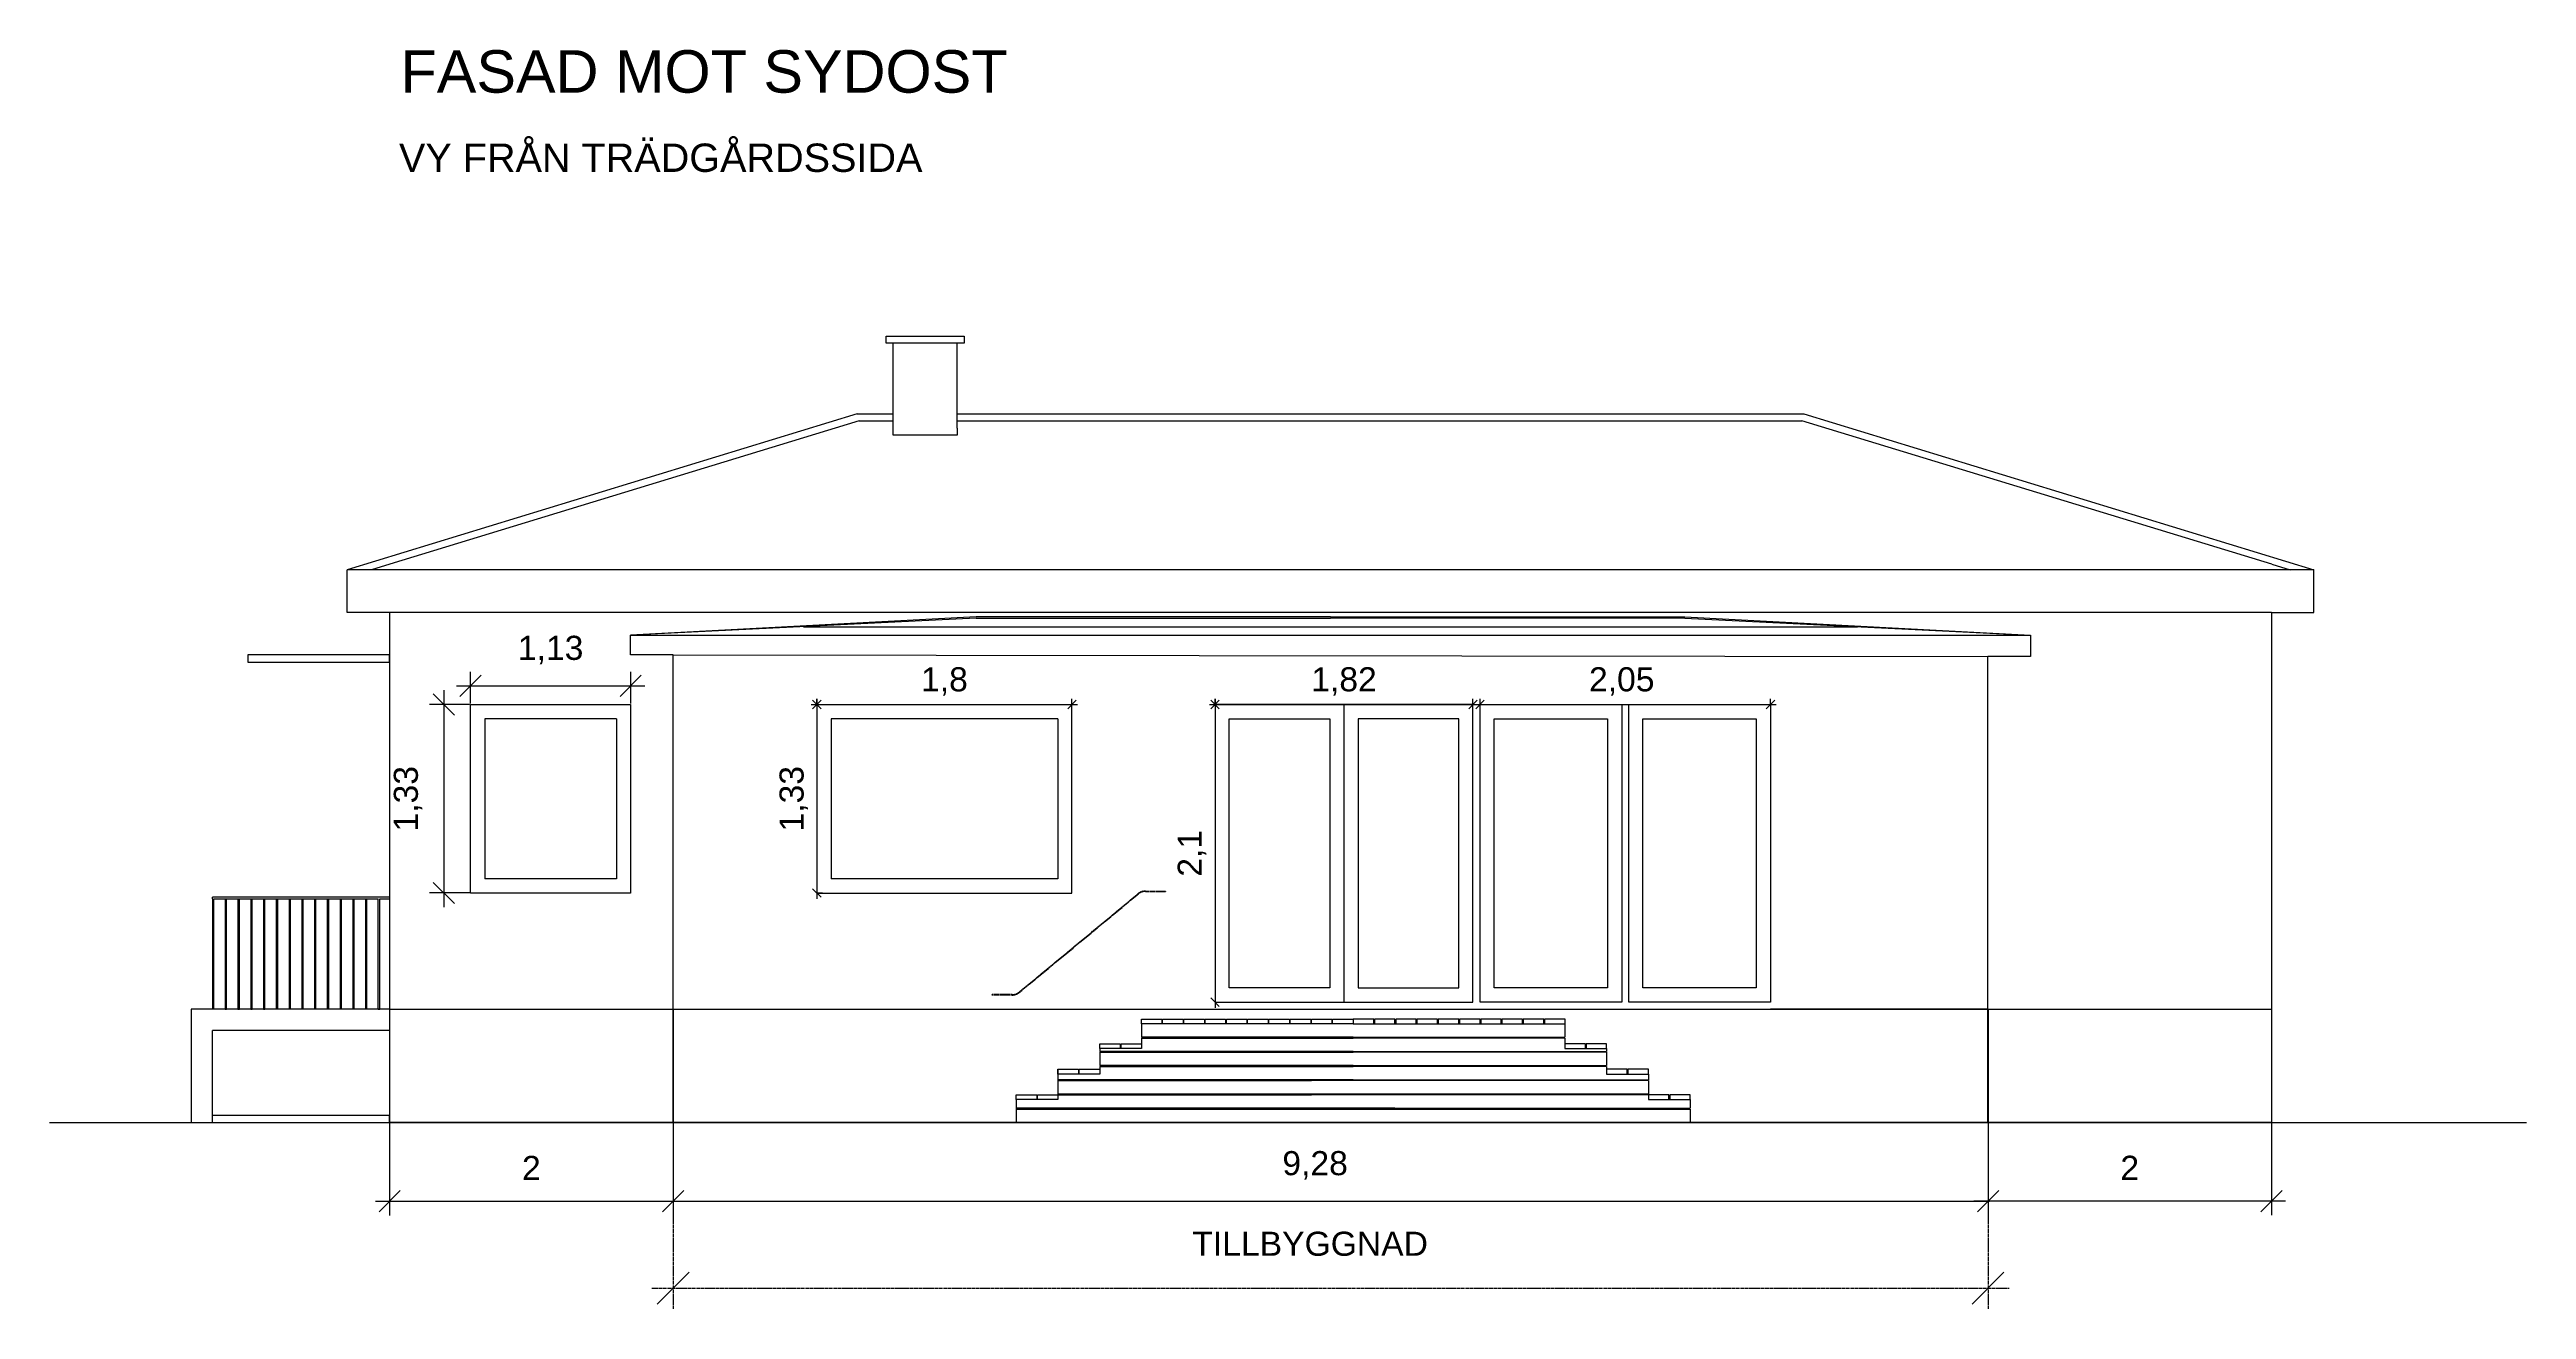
# Model space of a CAD drawing. Header units: millimetres. Extents: x -60009 to 113281, y -58228 to 411188.
# Drawn here: x -33513 to -16033, y 56998 to 65887 of the extents above; entities that cross this region are included whole.
import ezdxf

# ---------------------------------------------------------------- set-up
doc = ezdxf.new("R2010")
doc.units = ezdxf.units.MM
for name, pattern in [('ACAD_ISO02W100', [15, 12, -3]), ('ACAD_ISO04W100', [30, 24, -3, 0, -3]), ('CENTER2', [28.575, 19.05, -3.175, 3.175, -3.175])]:
    doc.linetypes.add(name, pattern=pattern)
doc.layers.get('0').update_dxf_attribs({"color": 1})
for name, color, linetype in [('Angivelser', 7, 'Continuous'), ('Fönster', 1, 'Continuous'), ('Förtydligande', 8, 'CENTER2'), ('Grundritningar', 1, 'Continuous'), ('Mått', 4, 'Continuous'), ('Tillgänglighet', 7, 'ACAD_ISO02W100')]:
    doc.layers.add(name, color=color, linetype=linetype)
doc.styles.get("Standard").update_dxf_attribs({"font": 'Arial.ttf', "height": 170})
doc.dimstyles.new('Egen dimension', dxfattribs={"dimscale": 10, "dimtxt": 2.5, "dimasz": 15, "dimexe": 10, "dimexo": 0.625, "dimgap": 15, "dimtad": 1, "dimlfac": 0.001, "dimtxsty": 'Standard', "dimblk": 'OBLIQUE', "dimblk1": 'OBLIQUE', "dimblk2": 'OBLIQUE', "dimcen": 20, "dimdle": 10, "dimadec": 0, "dimazin": 0, "dimtfac": 1, "dimtmove": 0, "dimatfit": 3, "dimldrblk": 'OPEN90', "dimfxl": 1, "dimarcsym": 0})

# ---------------------------------------------------------------- blocks, each defined once
blk = doc.blocks.new('_Oblique')
at = {"color": 0, "linetype": 'ByBlock', "lineweight": -2}
blk.add_line((-0.5, -0.5), (0.5, 0.5), dxfattribs=at)
blk = doc.blocks.new('*D123')
at = {"layer": 'Defpoints', "color": 0, "transparency": 16777216}
for p in [(-29113, 58316), (-19833, 58316), (-19833, 57148)]:
    blk.add_point(p, dxfattribs=at)
at = {"layer": 'Förtydligande', "color": 0, "lineweight": -2, "transparency": 16777216}
for p, q in [((-29113, 58306), (-29113, 56998)), ((-19833, 58306), (-19833, 56998)), ((-29263, 57148), (-19683, 57148))]:
    blk.add_line(p, q, dxfattribs=at)
at = {"layer": 'Förtydligande', "color": 0, "lineweight": -2, "transparency": 16777216, "xscale": 225, "yscale": 225, "zscale": 225, "rotation": 180}
blk.add_blockref('_Oblique', (-29113, 57148), dxfattribs=at)
at = {"layer": 'Förtydligande', "color": 0, "lineweight": -2, "transparency": 16777216, "xscale": 225, "yscale": 225, "zscale": 225}
blk.add_blockref('_Oblique', (-19833, 57148), dxfattribs=at)
at = {"layer": 'Förtydligande', "color": 0, "transparency": 16777216, "insert": (-24617, 57460), "char_height": 170, "attachment_point": 5}
blk.add_mtext('TILLBYGGNAD', dxfattribs=at)
blk = doc.blocks.new('_Open90')
at = {"color": 0, "linetype": 'ByBlock', "lineweight": -2}
for p, q in [((0, 0), (-1, 0)), ((-0.5, 0.5), (0, 0)), ((0, 0), (-0.5, -0.5))]:
    blk.add_line(p, q, dxfattribs=at)
blk = doc.blocks.new('*D131')
at = {"layer": 'Defpoints', "color": 0, "ltscale": 100, "transparency": 16777216}
for p in [(-31113, 58316), (-29113, 58316), (-29113, 57761)]:
    blk.add_point(p, dxfattribs=at)
at = {"layer": 'Mått', "color": 0, "lineweight": -2, "ltscale": 100, "transparency": 16777216}
for p, q in [((-31113, 58310), (-31113, 57661)), ((-29113, 58310), (-29113, 57661)), ((-31213, 57761), (-29013, 57761))]:
    blk.add_line(p, q, dxfattribs=at)
at = {"layer": 'Mått', "color": 0, "lineweight": -2, "ltscale": 100, "transparency": 16777216, "xscale": 150, "yscale": 150, "zscale": 150, "rotation": 180}
blk.add_blockref('_Oblique', (-31113, 57761), dxfattribs=at)
at = {"layer": 'Mått', "color": 0, "lineweight": -2, "ltscale": 100, "transparency": 16777216, "xscale": 150, "yscale": 150, "zscale": 150}
blk.add_blockref('_Oblique', (-29113, 57761), dxfattribs=at)
at = {"layer": 'Mått', "color": 0, "ltscale": 100, "transparency": 16777216, "insert": (-30113, 57996), "char_height": 170, "attachment_point": 5}
blk.add_mtext('2', dxfattribs=at)
blk = doc.blocks.new('*D138')
at = {"layer": 'Defpoints', "color": 0, "transparency": 16777216}
for p in [(-25288, 61266), (-23468, 61266), (-23468, 61266)]:
    blk.add_point(p, dxfattribs=at)
at = {"layer": 'Mått', "color": 0, "lineweight": -2, "transparency": 16777216}
for p, q in [((-25328, 61266), (-23428, 61266)), ((-25288, 61268), (-25288, 61306)), ((-23468, 61268), (-23468, 61306))]:
    blk.add_line(p, q, dxfattribs=at)
at = {"layer": 'Mått', "color": 0, "lineweight": -2, "transparency": 16777216, "xscale": 60, "yscale": 60, "zscale": 60, "rotation": 180}
blk.add_blockref('_Oblique', (-25288, 61266), dxfattribs=at)
at = {"layer": 'Mått', "color": 0, "lineweight": -2, "transparency": 16777216, "xscale": 60, "yscale": 60, "zscale": 60}
blk.add_blockref('_Oblique', (-23468, 61266), dxfattribs=at)
at = {"layer": 'Mått', "color": 0, "transparency": 16777216, "insert": (-24378, 61428), "char_height": 170, "attachment_point": 5}
blk.add_mtext('1,82', dxfattribs=at)
blk = doc.blocks.new('*D139')
at = {"layer": 'Defpoints', "color": 0, "transparency": 16777216}
for p in [(-23418, 61266), (-21368, 61266), (-21368, 61266)]:
    blk.add_point(p, dxfattribs=at)
at = {"layer": 'Mått', "color": 0, "lineweight": -2, "transparency": 16777216}
for p, q in [((-23458, 61266), (-21328, 61266)), ((-23418, 61268), (-23418, 61306)), ((-21368, 61268), (-21368, 61306))]:
    blk.add_line(p, q, dxfattribs=at)
at = {"layer": 'Mått', "color": 0, "lineweight": -2, "transparency": 16777216, "xscale": 60, "yscale": 60, "zscale": 60, "rotation": 180}
blk.add_blockref('_Oblique', (-23418, 61266), dxfattribs=at)
at = {"layer": 'Mått', "color": 0, "lineweight": -2, "transparency": 16777216, "xscale": 60, "yscale": 60, "zscale": 60}
blk.add_blockref('_Oblique', (-21368, 61266), dxfattribs=at)
at = {"layer": 'Mått', "color": 0, "transparency": 16777216, "insert": (-22418, 61428), "char_height": 170, "attachment_point": 5}
blk.add_mtext('2,05', dxfattribs=at)
blk = doc.blocks.new('*D140')
at = {"layer": 'Defpoints', "color": 0, "transparency": 16777216}
for p in [(-25288, 61266), (-25288, 59166), (-25288, 59166)]:
    blk.add_point(p, dxfattribs=at)
at = {"layer": 'Mått', "color": 0, "lineweight": -2, "transparency": 16777216}
for p, q in [((-25288, 61306), (-25288, 59126)), ((-25286, 61266), (-25248, 61266)), ((-25286, 59166), (-25248, 59166))]:
    blk.add_line(p, q, dxfattribs=at)
at = {"layer": 'Mått', "color": 0, "lineweight": -2, "transparency": 16777216, "xscale": 60, "yscale": 60, "zscale": 60}
for p, rotation in [((-25288, 61266), 90), ((-25288, 59166), 270)]:
    blk.add_blockref('_Oblique', p, dxfattribs=dict(at, rotation=rotation))
at = {"layer": 'Mått', "color": 0, "transparency": 16777216, "insert": (-25451, 60216), "char_height": 170, "attachment_point": 5, "rotation": 90}
blk.add_mtext('2,1', dxfattribs=at)
blk = doc.blocks.new('*D141')
at = {"layer": 'Defpoints', "color": 0, "transparency": 16777216}
for p in [(-28098, 61266), (-26298, 61266), (-26298, 61266)]:
    blk.add_point(p, dxfattribs=at)
at = {"layer": 'Mått', "color": 0, "lineweight": -2, "transparency": 16777216}
for p, q in [((-28138, 61266), (-26258, 61266)), ((-28098, 61268), (-28098, 61306)), ((-26298, 61268), (-26298, 61306))]:
    blk.add_line(p, q, dxfattribs=at)
at = {"layer": 'Mått', "color": 0, "lineweight": -2, "transparency": 16777216, "xscale": 60, "yscale": 60, "zscale": 60, "rotation": 180}
blk.add_blockref('_Oblique', (-28098, 61266), dxfattribs=at)
at = {"layer": 'Mått', "color": 0, "lineweight": -2, "transparency": 16777216, "xscale": 60, "yscale": 60, "zscale": 60}
blk.add_blockref('_Oblique', (-26298, 61266), dxfattribs=at)
at = {"layer": 'Mått', "color": 0, "transparency": 16777216, "insert": (-27198, 61428), "char_height": 170, "attachment_point": 5}
blk.add_mtext('1,8', dxfattribs=at)
blk = doc.blocks.new('*D142')
at = {"layer": 'Defpoints', "color": 0, "transparency": 16777216}
for p in [(-28098, 61266), (-28098, 59936), (-28098, 59936)]:
    blk.add_point(p, dxfattribs=at)
at = {"layer": 'Mått', "color": 0, "lineweight": -2, "transparency": 16777216}
for p, q in [((-28098, 61306), (-28098, 59896)), ((-28096, 61266), (-28058, 61266)), ((-28096, 59936), (-28058, 59936))]:
    blk.add_line(p, q, dxfattribs=at)
at = {"layer": 'Mått', "color": 0, "lineweight": -2, "transparency": 16777216, "xscale": 60, "yscale": 60, "zscale": 60}
for p, rotation in [((-28098, 61266), 90), ((-28098, 59936), 270)]:
    blk.add_blockref('_Oblique', p, dxfattribs=dict(at, rotation=rotation))
at = {"layer": 'Mått', "color": 0, "transparency": 16777216, "insert": (-28261, 60601), "char_height": 170, "attachment_point": 5, "rotation": 90}
blk.add_mtext('1,33', dxfattribs=at)
blk = doc.blocks.new('*D143')
at = {"layer": 'Defpoints', "color": 0, "transparency": 16777216}
for p in [(-30542, 61266), (-30731, 59936), (-30542, 59936)]:
    blk.add_point(p, dxfattribs=at)
at = {"layer": 'Mått', "color": 0, "lineweight": -2, "transparency": 16777216}
for p, q in [((-30731, 61366), (-30731, 59836)), ((-30549, 61266), (-30831, 61266)), ((-30549, 59936), (-30831, 59936))]:
    blk.add_line(p, q, dxfattribs=at)
at = {"layer": 'Mått', "color": 0, "lineweight": -2, "transparency": 16777216, "xscale": 150, "yscale": 150, "zscale": 150}
for p, rotation in [((-30731, 61266), 90), ((-30731, 59936), 270)]:
    blk.add_blockref('_Oblique', p, dxfattribs=dict(at, rotation=rotation))
at = {"layer": 'Mått', "color": 0, "transparency": 16777216, "insert": (-30983, 60601), "char_height": 170, "attachment_point": 5, "rotation": 90}
blk.add_mtext('1,33', dxfattribs=at)
blk = doc.blocks.new('*D144')
at = {"layer": 'Defpoints', "color": 0, "transparency": 16777216}
for p in [(-29412, 61397), (-30542, 61266), (-29412, 61266)]:
    blk.add_point(p, dxfattribs=at)
at = {"layer": 'Mått', "color": 0, "lineweight": -2, "transparency": 16777216}
for p, q in [((-30642, 61397), (-29312, 61397)), ((-30542, 61272), (-30542, 61497)), ((-29412, 61272), (-29412, 61497))]:
    blk.add_line(p, q, dxfattribs=at)
at = {"layer": 'Mått', "color": 0, "lineweight": -2, "transparency": 16777216, "xscale": 150, "yscale": 150, "zscale": 150, "rotation": 180}
blk.add_blockref('_Oblique', (-30542, 61397), dxfattribs=at)
at = {"layer": 'Mått', "color": 0, "lineweight": -2, "transparency": 16777216, "xscale": 150, "yscale": 150, "zscale": 150}
blk.add_blockref('_Oblique', (-29412, 61397), dxfattribs=at)
at = {"layer": 'Mått', "color": 0, "transparency": 16777216, "insert": (-29977, 61650), "char_height": 170, "attachment_point": 5}
blk.add_mtext('1,13', dxfattribs=at)
blk = doc.blocks.new('*D145')
at = {"layer": 'Defpoints', "color": 0, "transparency": 16777216}
for p in [(-19833, 59116), (-17833, 59116), (-19833, 57762)]:
    blk.add_point(p, dxfattribs=at)
at = {"layer": 'Mått', "color": 0, "lineweight": -2, "transparency": 16777216}
for p, q in [((-19833, 59110), (-19833, 57662)), ((-17833, 59110), (-17833, 57662)), ((-17733, 57762), (-19933, 57762))]:
    blk.add_line(p, q, dxfattribs=at)
at = {"layer": 'Mått', "color": 0, "lineweight": -2, "transparency": 16777216, "xscale": 150, "yscale": 150, "zscale": 150, "rotation": 180}
blk.add_blockref('_Oblique', (-19833, 57762), dxfattribs=at)
at = {"layer": 'Mått', "color": 0, "lineweight": -2, "transparency": 16777216, "xscale": 150, "yscale": 150, "zscale": 150}
blk.add_blockref('_Oblique', (-17833, 57762), dxfattribs=at)
at = {"layer": 'Mått', "color": 0, "transparency": 16777216, "insert": (-18833, 57997), "char_height": 170, "attachment_point": 5}
blk.add_mtext('2', dxfattribs=at)
blk = doc.blocks.new('*D146')
at = {"layer": 'Defpoints', "color": 0, "transparency": 16777216}
for p in [(-29113, 59116), (-19833, 59116), (-19833, 57762)]:
    blk.add_point(p, dxfattribs=at)
at = {"layer": 'Mått', "color": 0, "lineweight": -2, "transparency": 16777216}
for p, q in [((-29113, 59110), (-29113, 57662)), ((-19833, 59110), (-19833, 57662)), ((-29123, 57762), (-19823, 57762))]:
    blk.add_line(p, q, dxfattribs=at)
at = {"layer": 'Mått', "color": 0, "lineweight": -2, "transparency": 16777216, "xscale": 150, "yscale": 150, "zscale": 150, "rotation": 180}
blk.add_blockref('_Oblique', (-29113, 57762), dxfattribs=at)
at = {"layer": 'Mått', "color": 0, "lineweight": -2, "transparency": 16777216, "xscale": 150, "yscale": 150, "zscale": 150}
blk.add_blockref('_Oblique', (-19833, 57762), dxfattribs=at)
at = {"layer": 'Mått', "color": 0, "transparency": 16777216, "insert": (-24582, 58014), "char_height": 170, "attachment_point": 5}
blk.add_mtext('9,28', dxfattribs=at)

msp = doc.modelspace()

# ---------------------------------------------------------------- linework, layer by layer
at = {"layer": 'Fönster'}
for p, q in [((-30542.294, 59935.864), (-30542.294, 61265.864)), ((-30542.294, 61265.864), (-29412.294, 61265.864)), ((-29412.294, 61265.864), (-29412.294, 59935.864)), ((-23468.294, 61265.864), (-25288.294, 61265.864)), ((-25288.294, 61265.864), (-25288.294, 59165.864)), ((-23468.294, 61265.864), (-24378.294, 61265.864)), ((-24378.294, 61265.864), (-24378.294, 59165.864)), ((-23468.294, 59165.864), (-23468.294, 61265.864)), ((-30442.294, 61165.864), (-30442.294, 60035.864)), ((-29512.294, 61165.864), (-30442.294, 61165.864)), ((-29512.294, 61165.864), (-29512.294, 60035.864)), ((-25188.294, 61165.864), (-24478.294, 61165.864)), ((-25188.294, 59265.864), (-25188.294, 61165.864)), ((-24478.294, 61165.864), (-24478.294, 59265.864)), ((-24278.294, 61165.864), (-24278.294, 59265.864)), ((-23568.294, 61165.864), (-24278.294, 61165.864)), ((-23568.294, 59265.864), (-23568.294, 61165.864)), ((-29512.294, 60035.864), (-30442.294, 60035.864)), ((-29412.294, 59935.864), (-30542.294, 59935.864)), ((-24478.294, 59265.864), (-25188.294, 59265.864)), ((-24278.294, 59265.864), (-23568.294, 59265.864)), ((-25288.294, 59165.864), (-23468.294, 59165.864))]:
    msp.add_line(p, q, dxfattribs=at)
at = {"layer": 'Fönster', "ltscale": 100}
for p, q in [((-23418.294, 59165.864), (-23418.294, 61265.864)), ((-23418.294, 61265.864), (-22418.294, 61265.864)), ((-22418.294, 61265.864), (-22418.294, 59165.864)), ((-22368.294, 59165.864), (-22368.294, 61265.864)), ((-22368.294, 61265.864), (-21368.294, 61265.864)), ((-21368.294, 61265.864), (-21368.294, 59165.864)), ((-23318.294, 59265.864), (-23318.294, 61165.864)), ((-23318.294, 61165.864), (-22518.294, 61165.864)), ((-22518.294, 61165.864), (-22518.294, 59265.864)), ((-22268.294, 59265.864), (-22268.294, 61165.864)), ((-22268.294, 61165.864), (-21468.294, 61165.864)), ((-21468.294, 61165.864), (-21468.294, 59265.864)), ((-22518.294, 59265.864), (-23318.294, 59265.864)), ((-21468.294, 59265.864), (-22268.294, 59265.864)), ((-22418.294, 59165.864), (-23418.294, 59165.864)), ((-21368.294, 59165.864), (-22368.294, 59165.864))]:
    msp.add_line(p, q, dxfattribs=at)
at = {"layer": 'Förtydligande', "linetype": 'ACAD_ISO04W100', "lineweight": -3, "ltscale": 0.1}
msp.add_line((-33513.294, 58315.864), (-16033.294, 58315.864), dxfattribs=at)
at = {"layer": 'Grundritningar'}
for p, q in [((-27608.992, 63815.864), (-27608.992, 63865.864)), ((-27608.992, 63865.864), (-27058.992, 63865.864)), ((-27558.992, 63815.864), (-27608.992, 63815.864)), ((-27108.992, 63815.864), (-27558.992, 63815.864)), ((-27558.992, 63215.864), (-27558.992, 63815.864)), ((-27058.992, 63815.864), (-27108.992, 63815.864)), ((-27108.992, 63215.864), (-27108.992, 63815.864)), ((-27058.992, 63865.864), (-27058.992, 63815.864)), ((-27813.294, 63315.864), (-31413.294, 62215.864)), ((-27813.294, 63315.864), (-27558.992, 63315.864)), ((-27108.992, 63315.864), (-21133.294, 63315.864)), ((-21133.294, 63315.864), (-17533.294, 62215.864)), ((-27798.59, 63268.075), (-31111.171, 62255.897)), ((-27798.59, 63268.075), (-27558.992, 63268.07)), ((-27558.992, 63165.864), (-27558.992, 63215.864)), ((-27108.992, 63165.864), (-27558.992, 63165.864)), ((-27108.992, 63268.062), (-21147.595, 63267.953)), ((-27108.992, 63215.864), (-27108.992, 63165.864)), ((-17830.761, 62255.246), (-21147.595, 63267.953)), ((-31413.294, 61915.864), (-31413.294, 62215.864)), ((-17533.294, 62215.864), (-31413.294, 62215.864)), ((-17533.294, 61915.864), (-17533.294, 62215.864)), ((-31113.294, 61915.864), (-31413.294, 61915.864)), ((-17833.294, 61915.864), (-31113.294, 61915.864)), ((-31113.294, 61915.864), (-31113.294, 59115.864)), ((-31113.294, 61915.864), (-31113.294, 61615.864)), ((-26973.29, 61884.148), (-29413.287, 61754.148)), ((-24473.29, 61884.148), (-26973.29, 61884.148)), ((-24473.29, 61884.148), (-21973.29, 61884.148)), ((-21973.29, 61884.148), (-19533.294, 61754.148)), ((-17833.294, 61915.864), (-17833.294, 58315.864)), ((-17833.294, 61915.864), (-17533.294, 61915.864)), ((-26973.29, 61874.148), (-29413.287, 61754.148)), ((-28193.268, 61814.149), (-20753.316, 61814.149)), ((-26973.29, 61874.148), (-24473.29, 61874.148)), ((-21973.29, 61874.148), (-24473.29, 61874.148)), ((-21973.29, 61874.148), (-19533.294, 61754.148)), ((-31113.294, 61615.864), (-32113.294, 61615.864)), ((-32113.294, 61615.864), (-32113.294, 61565.864)), ((-32113.294, 61565.864), (-31113.294, 61565.864)), ((-31113.294, 61565.864), (-31113.294, 61615.864)), ((-28098.294, 61265.864), (-28098.294, 59935.864)), ((-28098.294, 61265.864), (-26298.294, 61265.864)), ((-26298.294, 59935.864), (-26298.294, 61265.864)), ((-27998.294, 61165.864), (-27998.294, 60035.864)), ((-26398.294, 61165.864), (-27998.294, 61165.864)), ((-26398.294, 61165.864), (-26398.294, 60035.864)), ((-26398.294, 60035.864), (-27998.294, 60035.864)), ((-31113.294, 59905.864), (-32363.294, 59905.864)), ((-32363.294, 59895.864), (-32363.294, 59905.864)), ((-32363.294, 59895.864), (-32363.294, 59115.864)), ((-32353.294, 59895.864), (-31193.294, 59895.864)), ((-32353.294, 59115.864), (-32353.294, 59895.864)), ((-32273.294, 59895.864), (-32273.294, 59115.864)), ((-32263.294, 59115.864), (-32263.294, 59895.864)), ((-32183.294, 59895.864), (-32183.294, 59115.864)), ((-32173.294, 59115.864), (-32173.294, 59895.864)), ((-32173.294, 59895.864), (-32093.294, 59895.864)), ((-32093.294, 59895.864), (-32093.294, 59115.864)), ((-32083.294, 59115.864), (-32083.294, 59895.864)), ((-32083.294, 59895.864), (-32003.294, 59895.864)), ((-32003.294, 59895.864), (-32003.294, 59115.864)), ((-31993.294, 59115.864), (-31993.294, 59895.864)), ((-31993.294, 59895.864), (-31913.294, 59895.864)), ((-31913.294, 59895.864), (-31913.294, 59115.864)), ((-31903.294, 59115.864), (-31903.294, 59895.864)), ((-31903.294, 59895.864), (-31823.294, 59895.864)), ((-31823.294, 59895.864), (-31823.294, 59115.864)), ((-31813.294, 59115.864), (-31813.294, 59895.864)), ((-31813.294, 59895.864), (-31733.294, 59895.864)), ((-31733.294, 59895.864), (-31733.294, 59115.864)), ((-31723.294, 59115.864), (-31723.294, 59895.864)), ((-31723.294, 59895.864), (-31643.294, 59895.864)), ((-31643.294, 59895.864), (-31643.294, 59115.864)), ((-31633.294, 59115.864), (-31633.294, 59895.864)), ((-31633.294, 59895.864), (-31553.294, 59895.864)), ((-31553.294, 59895.864), (-31553.294, 59115.864)), ((-31543.294, 59115.864), (-31543.294, 59895.864)), ((-31543.294, 59895.864), (-31463.294, 59895.864)), ((-31463.294, 59895.864), (-31463.294, 59115.864)), ((-31453.294, 59115.864), (-31453.294, 59895.864)), ((-31453.294, 59895.864), (-31373.294, 59895.864)), ((-31373.294, 59895.864), (-31373.294, 59115.864)), ((-31363.294, 59115.864), (-31363.294, 59895.864)), ((-31363.294, 59895.864), (-31283.294, 59895.864)), ((-31283.294, 59895.864), (-31283.294, 59115.864)), ((-31273.294, 59115.864), (-31273.294, 59895.864)), ((-31193.294, 59115.864), (-31193.294, 59895.864)), ((-31183.294, 59115.864), (-31183.294, 59895.864)), ((-31183.294, 59895.864), (-31113.294, 59895.864)), ((-28098.294, 59935.864), (-26298.294, 59935.864)), ((-31113.294, 59115.864), (-32513.294, 59115.864)), ((-32513.294, 59115.864), (-32513.294, 58315.864)), ((-32273.294, 59115.864), (-32263.294, 59115.864)), ((-32183.294, 59115.864), (-32173.294, 59115.864)), ((-32093.294, 59115.864), (-32083.294, 59115.864)), ((-32003.294, 59115.864), (-31993.294, 59115.864)), ((-31193.294, 59115.864), (-31183.294, 59115.864)), ((-31193.294, 59115.864), (-31183.294, 59115.864)), ((-31113.294, 59115.864), (-31183.294, 59115.864)), ((-31113.294, 59115.864), (-31113.294, 58315.864)), ((-31113.294, 59115.864), (-31113.294, 58965.864)), ((-31113.294, 59115.864), (-30542.294, 59115.864)), ((-32363.294, 58315.864), (-32363.294, 58965.864)), ((-31113.294, 58965.864), (-32363.294, 58965.864)), ((-26396.772, 58691.865), (-26396.772, 58511.865)), ((-32513.294, 58315.864), (-32363.294, 58315.864)), ((-31113.294, 58365.864), (-32363.294, 58365.864)), ((-32363.294, 58315.864), (-31113.294, 58315.864)), ((-31113.294, 58315.864), (-31113.294, 58365.864)), ((-17833.294, 58315.864), (-31113.294, 58315.864))]:
    msp.add_line(p, q, dxfattribs=at)
at = {"layer": 'Grundritningar', "ltscale": 100}
for p, q in [((-31111.171, 62255.897), (-31242.189, 62215.864)), ((-17830.761, 62255.246), (-17701.776, 62215.864)), ((-29413.294, 61615.864), (-29413.294, 61754.148)), ((-29413.294, 61754.148), (-19833.294, 61754.148)), ((-19833.294, 61754.148), (-19533.294, 61754.148)), ((-19533.294, 61754.148), (-19533.294, 61604.148)), ((-29113.294, 58315.864), (-29113.294, 61615.864)), ((-29113.294, 61615.864), (-19833.294, 61604.148)), ((-19833.294, 58315.864), (-19833.294, 61604.148)), ((-19533.294, 61604.148), (-19833.294, 61604.148)), ((-31113.294, 59115.864), (-29113.294, 59115.864)), ((-29113.294, 59115.864), (-19833.294, 59115.864)), ((-19833.294, 59115.864), (-21368.294, 59115.864)), ((-19833.294, 59115.864), (-17833.294, 59115.864)), ((-25808.293, 59012.865), (-25808.293, 59046.865)), ((-25808.293, 59046.865), (-25663.293, 59046.865)), ((-25663.293, 59012.865), (-25808.293, 59012.865)), ((-25806.772, 59012.864), (-25806.772, 58917.864)), ((-24313.294, 59012.864), (-25806.772, 59012.864)), ((-24313.294, 58917.864), (-25806.772, 58917.864)), ((-25806.772, 58912.864), (-24313.294, 58912.864)), ((-25806.772, 58912.864), (-25806.772, 58871.864)), ((-25663.293, 59046.865), (-25663.293, 59012.865)), ((-25658.294, 59012.865), (-25658.294, 59046.865)), ((-25658.294, 59046.865), (-25513.294, 59046.865)), ((-25513.294, 59012.865), (-25658.294, 59012.865)), ((-25513.294, 59046.865), (-25513.294, 59012.865)), ((-25508.293, 59012.865), (-25513.293, 59012.865)), ((-25508.293, 59012.865), (-25508.293, 59046.865)), ((-25508.293, 59046.865), (-25363.293, 59046.865)), ((-25363.293, 59012.865), (-25508.293, 59012.865)), ((-25363.293, 59046.865), (-25363.293, 59012.865)), ((-25358.294, 59012.865), (-25358.294, 59046.865)), ((-25358.294, 59046.865), (-25213.294, 59046.865)), ((-25213.294, 59012.865), (-25358.294, 59012.865)), ((-25213.294, 59046.865), (-25213.294, 59012.865)), ((-25208.294, 59012.864), (-25213.294, 59012.864)), ((-25208.294, 59012.864), (-25208.294, 59046.864)), ((-25208.294, 59046.864), (-25063.294, 59046.864)), ((-25063.294, 59012.864), (-25208.294, 59012.864)), ((-25063.294, 59046.864), (-25063.294, 59012.864)), ((-25058.294, 59012.864), (-25058.294, 59046.864)), ((-25058.294, 59046.864), (-24913.294, 59046.864)), ((-24913.294, 59012.864), (-25058.294, 59012.864)), ((-24913.294, 59046.864), (-24913.294, 59012.864)), ((-24908.294, 59012.864), (-24913.294, 59012.864)), ((-24908.294, 59012.864), (-24908.294, 59046.864)), ((-24908.294, 59046.864), (-24763.294, 59046.864)), ((-24763.294, 59012.864), (-24908.294, 59012.864)), ((-24763.294, 59046.864), (-24763.294, 59012.864)), ((-24758.294, 59012.864), (-24758.294, 59046.864)), ((-24758.294, 59046.864), (-24613.294, 59046.864)), ((-24613.294, 59012.864), (-24758.294, 59012.864)), ((-24613.294, 59046.864), (-24613.294, 59012.864)), ((-24608.294, 59012.864), (-24613.294, 59012.864)), ((-24608.294, 59012.864), (-24608.294, 59046.864)), ((-24608.294, 59046.864), (-24463.294, 59046.864)), ((-24463.294, 59012.864), (-24608.294, 59012.864)), ((-24463.294, 59046.864), (-24463.294, 59012.864)), ((-24458.294, 59012.864), (-24458.294, 59046.864)), ((-24458.294, 59046.864), (-24313.294, 59046.864)), ((-24313.294, 59012.864), (-24458.294, 59012.864)), ((-24313.294, 59046.864), (-24313.294, 59012.864)), ((-24168.294, 59046.864), (-24313.294, 59046.864)), ((-24313.294, 59046.864), (-24313.294, 59012.864)), ((-24313.294, 59012.864), (-22819.815, 59012.864)), ((-24313.294, 59012.864), (-24168.294, 59012.864)), ((-24313.294, 58917.864), (-22819.815, 58917.864)), ((-22819.815, 58912.864), (-24313.294, 58912.864)), ((-24168.294, 59012.864), (-24168.294, 59046.864)), ((-24163.294, 59046.864), (-24163.294, 59012.864)), ((-24018.294, 59046.864), (-24163.294, 59046.864)), ((-24163.294, 59012.864), (-24018.294, 59012.864)), ((-24018.294, 59012.864), (-24018.294, 59046.864)), ((-24018.294, 59012.864), (-24013.294, 59012.864)), ((-24013.294, 59046.864), (-24013.294, 59012.864)), ((-23868.294, 59046.864), (-24013.294, 59046.864)), ((-24013.294, 59012.864), (-23868.294, 59012.864)), ((-23868.294, 59012.864), (-23868.294, 59046.864)), ((-23863.294, 59046.864), (-23863.294, 59012.864)), ((-23718.294, 59046.864), (-23863.294, 59046.864)), ((-23863.294, 59012.864), (-23718.294, 59012.864)), ((-23718.294, 59012.864), (-23718.294, 59046.864)), ((-23718.294, 59012.864), (-23713.294, 59012.864)), ((-23713.294, 59046.864), (-23713.294, 59012.864)), ((-23568.294, 59046.864), (-23713.294, 59046.864)), ((-23713.294, 59012.864), (-23568.294, 59012.864)), ((-23568.294, 59012.864), (-23568.294, 59046.864)), ((-23563.294, 59046.864), (-23563.294, 59012.864)), ((-23418.294, 59046.864), (-23563.294, 59046.864)), ((-23563.294, 59012.864), (-23418.294, 59012.864)), ((-23418.294, 59012.864), (-23418.294, 59046.864)), ((-23418.294, 59012.864), (-23413.294, 59012.864)), ((-23413.294, 59046.865), (-23413.294, 59012.865)), ((-23268.294, 59046.865), (-23413.294, 59046.865)), ((-23413.294, 59012.865), (-23268.294, 59012.865)), ((-23268.294, 59012.865), (-23268.294, 59046.865)), ((-23263.294, 59046.865), (-23263.294, 59012.865)), ((-23118.294, 59046.865), (-23263.294, 59046.865)), ((-23263.294, 59012.865), (-23118.294, 59012.865)), ((-23118.294, 59012.865), (-23118.294, 59046.865)), ((-23118.294, 59012.865), (-23113.294, 59012.865)), ((-23113.294, 59046.865), (-23113.294, 59012.865)), ((-22968.294, 59046.865), (-23113.294, 59046.865)), ((-23113.294, 59012.865), (-22968.294, 59012.865)), ((-22968.294, 59012.865), (-22968.294, 59046.865)), ((-22963.294, 59046.865), (-22963.294, 59012.865)), ((-22818.294, 59046.865), (-22963.294, 59046.865)), ((-22963.294, 59012.865), (-22818.294, 59012.865)), ((-22819.815, 59012.864), (-22819.815, 58917.864)), ((-22819.815, 58912.864), (-22819.815, 58871.864)), ((-22818.294, 59012.865), (-22818.294, 59046.865)), ((-26101.772, 58837.864), (-26101.772, 58871.864)), ((-26101.772, 58871.864), (-25956.772, 58871.864)), ((-25956.772, 58837.864), (-26101.772, 58837.864)), ((-26101.772, 58837.864), (-26101.772, 58817.864)), ((-24313.294, 58817.864), (-26101.772, 58817.864)), ((-26101.772, 58812.864), (-24313.294, 58812.864)), ((-26101.772, 58812.864), (-26101.772, 58717.864)), ((-25956.772, 58871.864), (-25956.772, 58837.864)), ((-25951.772, 58837.864), (-25956.772, 58837.864)), ((-25951.772, 58837.864), (-25951.772, 58871.864)), ((-25951.772, 58871.864), (-25806.772, 58871.864)), ((-25806.772, 58837.864), (-25951.772, 58837.864)), ((-25806.772, 58871.864), (-25806.772, 58837.864)), ((-24313.294, 58817.864), (-22524.815, 58817.864)), ((-22524.815, 58812.864), (-24313.294, 58812.864)), ((-22819.815, 58871.864), (-22819.815, 58837.864)), ((-22674.815, 58871.864), (-22819.815, 58871.864)), ((-22819.815, 58837.864), (-22674.815, 58837.864)), ((-22674.815, 58837.864), (-22674.815, 58871.864)), ((-22674.815, 58837.864), (-22669.815, 58837.864)), ((-22669.815, 58871.864), (-22669.815, 58837.864)), ((-22524.815, 58871.864), (-22669.815, 58871.864)), ((-22669.815, 58837.864), (-22524.815, 58837.864)), ((-22524.815, 58837.864), (-22524.815, 58871.864)), ((-22524.815, 58837.864), (-22524.815, 58817.864)), ((-22524.815, 58812.864), (-22524.815, 58717.864)), ((-26396.772, 58657.865), (-26396.772, 58691.865)), ((-26396.772, 58691.865), (-26251.772, 58691.865)), ((-26251.772, 58657.865), (-26396.772, 58657.865)), ((-26396.772, 58657.865), (-26396.772, 58611.864)), ((-24313.294, 58617.864), (-26396.772, 58617.864)), ((-26396.772, 58611.864), (-24608.294, 58611.864)), ((-26396.772, 58611.864), (-26396.772, 58516.864)), ((-26251.772, 58691.865), (-26251.772, 58657.865)), ((-26246.772, 58657.865), (-26251.772, 58657.865)), ((-26246.772, 58657.865), (-26246.772, 58691.865)), ((-26246.772, 58691.865), (-26101.772, 58691.865)), ((-26101.772, 58657.865), (-26246.772, 58657.865)), ((-24313.294, 58717.864), (-26101.772, 58717.864)), ((-26101.772, 58712.864), (-24313.294, 58712.864)), ((-26101.772, 58712.864), (-26101.772, 58691.865)), ((-26101.772, 58691.865), (-26101.772, 58657.865)), ((-22229.816, 58611.864), (-24608.293, 58611.864)), ((-24313.294, 58717.864), (-22524.815, 58717.864)), ((-22524.815, 58712.864), (-24313.294, 58712.864)), ((-24313.294, 58617.864), (-22229.816, 58617.864)), ((-22524.815, 58712.864), (-22524.816, 58691.865)), ((-22524.816, 58691.865), (-22524.816, 58657.865)), ((-22379.816, 58691.865), (-22524.816, 58691.865)), ((-22524.816, 58657.865), (-22379.816, 58657.865)), ((-22379.816, 58657.865), (-22379.816, 58691.865)), ((-22379.816, 58657.865), (-22374.816, 58657.865)), ((-22374.816, 58691.865), (-22374.816, 58657.865)), ((-22229.816, 58691.865), (-22374.816, 58691.865)), ((-22374.816, 58657.865), (-22229.816, 58657.865)), ((-22229.816, 58657.865), (-22229.816, 58691.865)), ((-22229.816, 58657.865), (-22229.816, 58617.864)), ((-22229.816, 58611.864), (-22229.816, 58516.864)), ((-26691.772, 58477.865), (-26691.772, 58511.865)), ((-26691.772, 58511.865), (-26546.772, 58511.865)), ((-26546.772, 58477.865), (-26691.772, 58477.865)), ((-26691.771, 58477.865), (-26691.771, 58410.864)), ((-24018.294, 58416.864), (-26691.771, 58416.864)), ((-26691.771, 58410.864), (-21934.816, 58410.864)), ((-26691.771, 58410.864), (-26691.771, 58315.864)), ((-26546.772, 58511.865), (-26546.772, 58477.865)), ((-26541.772, 58477.865), (-26546.772, 58477.865)), ((-26541.772, 58477.865), (-26541.772, 58511.865)), ((-26541.772, 58511.865), (-26396.772, 58511.865)), ((-26396.772, 58477.865), (-26541.772, 58477.865)), ((-22229.816, 58516.864), (-26396.772, 58516.864)), ((-26396.772, 58511.865), (-26396.772, 58477.865)), ((-26396.772, 58511.864), (-24608.293, 58511.864)), ((-26396.772, 58511.864), (-26396.771, 58490.865)), ((-22229.816, 58511.864), (-24608.293, 58511.864)), ((-24018.294, 58416.864), (-21934.816, 58416.864)), ((-22229.816, 58511.864), (-22229.816, 58477.864)), ((-22084.816, 58511.864), (-22229.816, 58511.864)), ((-22229.816, 58511.864), (-22229.816, 58490.865)), ((-22229.816, 58477.864), (-22084.816, 58477.864)), ((-22084.816, 58477.864), (-22084.816, 58511.864)), ((-22084.816, 58477.864), (-22079.816, 58477.864)), ((-22079.816, 58511.864), (-22079.816, 58477.864)), ((-21934.816, 58511.864), (-22079.816, 58511.864)), ((-22079.816, 58477.864), (-21934.816, 58477.864)), ((-21934.816, 58477.864), (-21934.816, 58511.864)), ((-21934.816, 58477.864), (-21934.816, 58416.864)), ((-21934.816, 58410.864), (-21934.816, 58315.864)), ((-24608.293, 58315.864), (-26691.771, 58315.864)), ((-24608.293, 58315.864), (-21934.816, 58315.864))]:
    msp.add_line(p, q, dxfattribs=at)
at = {"layer": 'Grundritningar', "linetype": 'ACAD_ISO02W100', "ltscale": 100}
msp.add_line((-29113.294, 61615.864), (-29413.294, 61615.864), dxfattribs=at)
at = {"layer": 'Tillgänglighet'}
for p, q in [((-26669.578, 59237.227), (-25830.487, 59931.502)), ((-26669.578, 59234.227), (-25830.487, 59928.502)), ((-25779.488, 59949.865), (-25638.293, 59949.865)), ((-25779.488, 59946.865), (-25638.293, 59946.865)), ((-25638.293, 59949.865), (-25638.293, 59946.865)), ((-26861.771, 59215.864), (-26861.771, 59218.864)), ((-26720.577, 59218.864), (-26861.771, 59218.864)), ((-26720.577, 59215.864), (-26861.771, 59215.864))]:
    msp.add_line(p, q, dxfattribs=at)
for centre, start, end in [((-25779.488, 59869.865), 90, 129.6047965), ((-25779.488, 59866.865), 90, 129.6047965), ((-26720.577, 59298.864), 270, 309.6047965), ((-26720.577, 59295.864), 270, 309.6047965)]:
    msp.add_arc(centre, 80, start, end, dxfattribs=at)

# ---------------------------------------------------------------- texts
at = {"layer": 'Angivelser'}
for s, height, p in [('FASAD MOT SYDOST', 300, (-31036.431, 65582.832)), ('VY FRÅN TRÄDGÅRDSSIDA', 200, (-31047.315, 65024.002))]:
    msp.add_text(s, height=height, dxfattribs=at).set_placement(p)

# ---------------------------------------------------------------- dimensions: what is measured, and where the dimension line sits
at = {"layer": 'Förtydligande'}
dim = msp.add_linear_dim(base=(-19833.294, 57147.537), p1=(-29113.294, 58315.864), p2=(-19833.294, 58315.864), text='TILLBYGGNAD', dimstyle='Egen dimension', override={"dimscale": 15}, dxfattribs=at)
dim.commit()
dim.dimension.update_dxf_attribs({"geometry": '*D123', "text_midpoint": (-24617.451, 57147.537), "dimtype": 160})
at = {"layer": 'Mått'}
dim = msp.add_linear_dim(base=(-29412.294, 61397.273), p1=(-30542.294, 61265.864), p2=(-29412.294, 61265.864), dimstyle='Egen dimension', dxfattribs=at)
dim.commit()
dim.dimension.update_dxf_attribs({"geometry": '*D144', "text_midpoint": (-29977.294, 61649.667)})
for base, p1, p2, override, picture, middle in [((-26298.294, 61265.864), (-28098.294, 61265.864), (-26298.294, 61265.864), {"dimscale": 4}, '*D141', (-27198.294, 61265.864)), ((-23468.294, 61265.864), (-25288.294, 61265.864), (-23468.294, 61265.864), {"dimscale": 4}, '*D138', (-24378.294, 61265.864)), ((-21368.294, 61265.864), (-23418.294, 61265.864), (-21368.294, 61265.864), {"dimscale": 4}, '*D139', (-22418.294, 61265.864)), ((-19833.294, 57761.971), (-29113.294, 59115.864), (-19833.294, 59115.864), {"dimscale": 1, "dimtxt": 25, "dimasz": 150, "dimexe": 100, "dimexo": 6.25, "dimgap": 150, "dimcen": 200}, '*D146', (-24582.498, 57761.971))]:
    dim = msp.add_linear_dim(base=base, p1=p1, p2=p2, dimstyle='Egen dimension', override=override, dxfattribs=at)
    dim.commit()
    dim.dimension.update_dxf_attribs({"geometry": picture, "text_midpoint": middle, "dimtype": 160})
dim = msp.add_linear_dim(base=(-30730.699, 59935.864), p1=(-30542.294, 61265.864), p2=(-30542.294, 59935.864), angle=90, dimstyle='Egen dimension', dxfattribs=at)
dim.commit()
dim.dimension.update_dxf_attribs({"geometry": '*D143', "text_midpoint": (-30983.093, 60600.864)})
for base, p1, p2, picture, middle in [((-28098.294, 59935.864), (-28098.294, 61265.864), (-28098.294, 59935.864), '*D142', (-28098.294, 60600.864)), ((-25288.294, 59165.864), (-25288.294, 61265.864), (-25288.294, 59165.864), '*D140', (-25288.294, 60215.864))]:
    dim = msp.add_linear_dim(base=base, p1=p1, p2=p2, angle=90, dimstyle='Egen dimension', override={"dimscale": 4}, dxfattribs=at)
    dim.commit()
    dim.dimension.update_dxf_attribs({"geometry": picture, "text_midpoint": middle, "dimtype": 160})
dim = msp.add_linear_dim(base=(-19833.294, 57761.938), p1=(-17833.294, 59115.864), p2=(-19833.294, 59115.864), dimstyle='Egen dimension', dxfattribs=at)
dim.commit()
dim.dimension.update_dxf_attribs({"geometry": '*D145', "text_midpoint": (-18833.294, 57761.938), "dimtype": 160})
at = {"layer": 'Mått', "ltscale": 100}
dim = msp.add_linear_dim(base=(-29113.294, 57760.594), p1=(-31113.294, 58315.864), p2=(-29113.294, 58315.864), dimstyle='Egen dimension', dxfattribs=at)
dim.commit()
dim.dimension.update_dxf_attribs({"geometry": '*D131', "text_midpoint": (-30113.294, 57760.594), "dimtype": 160})

doc.saveas('drawing.dxf')
